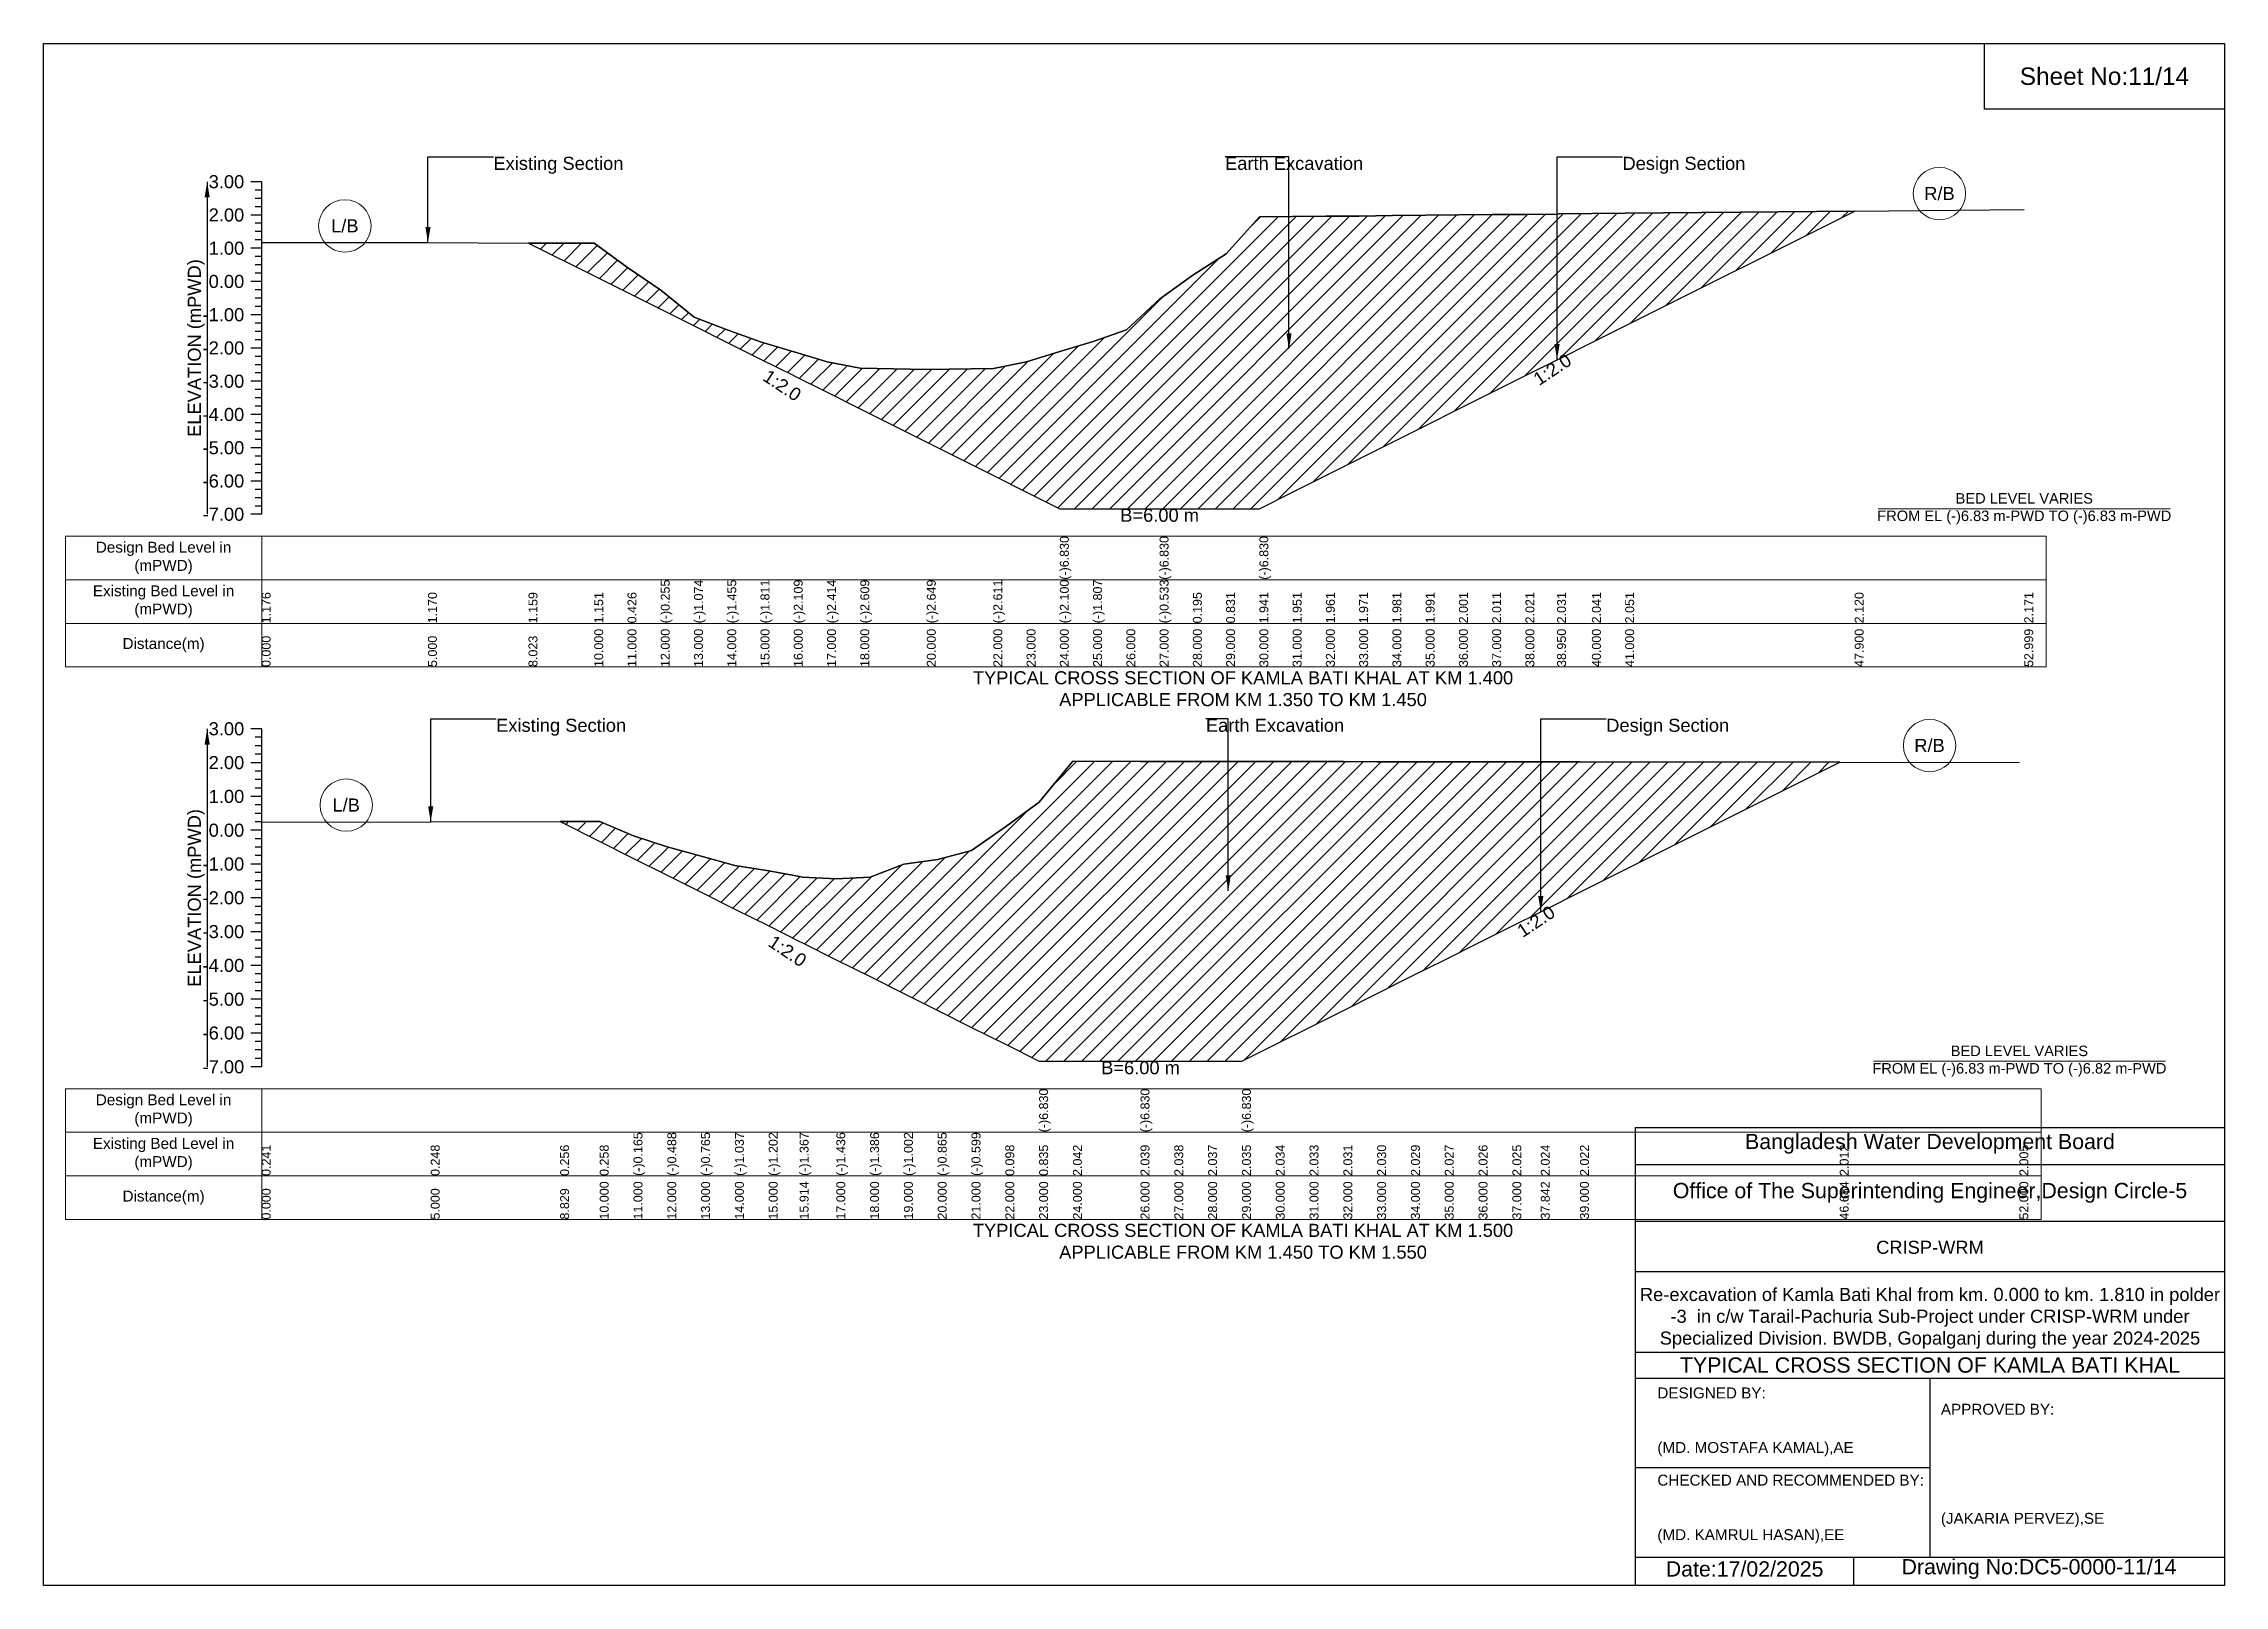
# Model space of a CAD drawing. Header units: inches. Extents: x 91000 to 238000, y -5656 to 51.
# Drawn here: x 200000 to 208000, y -5656 to 0 of the extents above; entities that cross this region are included whole.
import ezdxf

# ---------------------------------------------------------------- set-up
doc = ezdxf.new("R2010")
doc.units = ezdxf.units.IN
doc.header["$LTSCALE"] = 7
doc.header["$MEASUREMENT"] = 0
for name, color, linetype, lineweight in [('Cross section Data Border', 7, 'Continuous', 9), ('Cross Section Labels', 7, 'Continuous', 9), ('Existing_Bed_Level for Xsection', 7, 'Continuous', 25)]:
    doc.layers.add(name, color=color, linetype=linetype, lineweight=lineweight)
doc.styles.get("Standard").update_dxf_attribs({"font": 'arial.ttf'})
doc.dimstyles.get("Standard").update_dxf_attribs({"dimtxt": 0.18, "dimasz": 0.18, "dimexe": 0.18, "dimexo": 0.0625, "dimgap": 0.09, "dimtad": 0, "dimtih": 1, "dimtoh": 1, "dimdec": 4, "dimzin": 0, "dimdsep": 46, "dimtxsty": 'Standard', "dimcen": 0.09, "dimadec": 0, "dimazin": 0, "dimtfac": 1, "dimtdec": 4, "dimtofl": 0, "dimtmove": 0, "dimatfit": 3, "dimfxl": 1, "dimtolj": 1, "dimtzin": 0, "dimarcsym": 0})

msp = doc.modelspace()

# ---------------------------------------------------------------- texts
at = {"attachment_point": 5}
for s, insert, char_height in [('Sheet No:11/14', (207560, -120), 64), ('Bangladesh Water Development Board', (206920, -4036), 56), ('Office of The Superintending Engineer,Design Circle-5', (206920, -4216), 56)]:
    msp.add_mtext(s, dxfattribs=dict(at, insert=insert, char_height=char_height))
for s, insert, char_height, width, attachment_point in [('CRISP-WRM', (206920, -4416), 48, 2240, 5), ('Re-excavation of Kamla Bati Khal from km. 0.000 to km. 1.810 in polder -3  in c/w Tarail-Pachuria Sub-Project under CRISP-WRM under Specialized Division. BWDB, Gopalganj during the year 2024-2025', (206920, -4676), 48, 2160, 5), ('TYPICAL CROSS SECTION OF KAMLA BATI KHAL', (206920, -4848), 56, 2240, 5), ('DESIGNED BY:^J^J^J(MD. MOSTAFA KAMAL),AE', (205920, -5056), 40, 1120, 4), ('APPROVED BY:^J^J^J^J^J^J(JAKARIA PERVEZ),SE', (206960, -5216), 40, 1120, 4), ('CHECKED AND RECOMMENDED BY:^J^J^J(MD. KAMRUL HASAN),EE', (205920, -5376), 40, 1120, 4), ('Date:17/02/2025', (206240, -5596), 56, 1120, 5), ('Drawing No:DC5-0000-11/14', (207320, -5596), 56, 1760, 5)]:
    msp.add_mtext(s, dxfattribs=dict(insert=insert, char_height=char_height, width=width, attachment_point=attachment_point))
at = {"layer": 'Cross section Data Border', "char_height": 40, "width": 640, "attachment_point": 5}
for s, insert in [('Design Bed Level in (mPWD)', (200440, -1886.8)), ('Existing Bed Level in (mPWD)', (200440, -2046.8)), ('Distance(m)', (200440, -2206.8)), ('Design Bed Level in (mPWD)', (200440, -3913.9)), ('Existing Bed Level in (mPWD)', (200440, -4073.9)), ('Distance(m)', (200440, -4233.9))]:
    msp.add_mtext(s, dxfattribs=dict(at, insert=insert))
at = {"layer": 'Cross Section Labels'}
for s, insert, char_height, attachment_point in [('Existing Section', (201650, -415.3), 48, 1), ('Earth Excavation', (204334, -415.3), 48, 1), ('Design Section', (205791.9, -415.3), 48, 1), ('R/B', (206954.8, -550.1), 48, 5), ('L/B', (201105, -668.7), 48, 5), ('BED LEVEL VARIES ^JFROM EL (-)6.83 m-PWD TO (-)6.83 m-PWD', (207265.9, -1706.1), 38.4, 5), ('B=6.00 m', (204094, -1706.1), 48, 2), ('TYPICAL CROSS SECTION OF KAMLA BATI KHAL AT KM 1.400^JAPPLICABLE FROM KM 1.350 TO KM 1.450', (204400, -2366.8), 48, 5), ('Existing Section', (201660, -2476.7), 48, 1), ('Earth Excavation', (204264, -2476.7), 48, 1), ('Design Section', (205732.4, -2476.7), 48, 1), ('R/B', (206918.4, -2574.9), 48, 5), ('L/B', (201110, -2793.6), 48, 5), ('BED LEVEL VARIES ^JFROM EL (-)6.83 m-PWD TO (-)6.82 m-PWD', (207248, -3732.9), 38.4, 5), ('B=6.00 m', (204024, -3732.9), 48, 2), ('TYPICAL CROSS SECTION OF KAMLA BATI KHAL AT KM 1.500^JAPPLICABLE FROM KM 1.450 TO KM 1.550', (204400, -4393.9), 48, 5)]:
    msp.add_mtext(s, dxfattribs=dict(at, insert=insert, char_height=char_height, attachment_point=attachment_point))
at = {"layer": 'Cross Section Labels', "char_height": 48, "attachment_point": 2}
for insert, rotation in [((205521.4, -1175.4), 33.69007), ((202722.9, -1234), 326.30993), ((205461.4, -3200.2), 33.69007), ((202742.4, -3309), 326.30993)]:
    msp.add_mtext('1:2.0', dxfattribs=dict(at, insert=insert, rotation=rotation))
at = {"layer": 'Existing_Bed_Level for Xsection', "char_height": 48, "attachment_point": 6}
for s, insert in [('3.00', (200736, -506.8)), ('2.00', (200736, -628.8)), ('1.00', (200736, -750.8)), ('0.00', (200736, -872.8)), ('-1.00', (200736, -994.8)), ('-2.00', (200736, -1116.8)), ('-3.00', (200736, -1238.8)), ('-4.00', (200736, -1360.8)), ('-5.00', (200736, -1482.8)), ('-6.00', (200736, -1604.8)), ('-7.00', (200736, -1726.8)), ('3.00', (200736, -2513.9)), ('2.00', (200736, -2637.9)), ('1.00', (200736, -2761.9)), ('0.00', (200736, -2885.9)), ('-1.00', (200736, -3009.9)), ('-2.00', (200736, -3133.9)), ('-3.00', (200736, -3257.9)), ('-4.00', (200736, -3381.9)), ('-5.00', (200736, -3505.9)), ('-6.00', (200736, -3629.9)), ('-7.00', (200736, -3753.9))]:
    msp.add_mtext(s, dxfattribs=dict(at, insert=insert))
at = {"layer": 'Existing_Bed_Level for Xsection', "rotation": 90}
for s, insert, char_height, attachment_point in [('ELEVATION (mPWD)', (200560, -1116.8), 48, 5), ('(-)6.830', (203728, -1966.8), 32.8, 1), ('(-)6.830', (204094, -1966.8), 32.8, 1), ('(-)6.830', (204460, -1966.8), 32.8, 1), ('(-)0.255', (202264, -2126.8), 32.8, 1), ('(-)1.074', (202386, -2126.8), 32.8, 1), ('(-)1.455', (202508, -2126.8), 32.8, 1), ('(-)1.811', (202630, -2126.8), 32.8, 1), ('(-)2.109', (202752, -2126.8), 32.8, 1), ('(-)2.414', (202874, -2126.8), 32.8, 1), ('(-)2.609', (202996, -2126.8), 32.8, 1), ('(-)2.649', (203240, -2126.8), 32.8, 1), ('(-)2.611', (203484, -2126.8), 32.8, 1), ('(-)2.100', (203728, -2126.8), 32.8, 1), ('(-)1.807', (203850, -2126.8), 32.8, 1), ('(-)0.533', (204094, -2126.8), 32.8, 1), ('1.176', (200800, -2126.8), 32.8, 1), ('1.170', (201410, -2126.8), 32.8, 1), ('1.159', (201778.8, -2126.8), 32.8, 1), ('1.151', (202020, -2126.8), 32.8, 1), ('0.426', (202142, -2126.8), 32.8, 1), ('0.195', (204216, -2126.8), 32.8, 1), ('0.831', (204338, -2126.8), 32.8, 1), ('1.941', (204460, -2126.8), 32.8, 1), ('1.951', (204582, -2126.8), 32.8, 1), ('1.961', (204704, -2126.8), 32.8, 1), ('1.971', (204826, -2126.8), 32.8, 1), ('1.981', (204948, -2126.8), 32.8, 1), ('1.991', (205070, -2126.8), 32.8, 1), ('2.001', (205192, -2126.8), 32.8, 1), ('2.011', (205314, -2126.8), 32.8, 1), ('2.021', (205436, -2126.8), 32.8, 1), ('2.031', (205551.9, -2126.8), 32.8, 1), ('2.041', (205679.9, -2126.8), 32.8, 1), ('2.051', (205801.9, -2126.8), 32.8, 1), ('2.120', (206643.8, -2126.8), 32.8, 1), ('2.171', (207265.9, -2126.8), 32.8, 1), ('10.000', (202020, -2286.8), 32.8, 1), ('11.000', (202142, -2286.8), 32.8, 1), ('12.000', (202264, -2286.8), 32.8, 1), ('13.000', (202386, -2286.8), 32.8, 1), ('14.000', (202508, -2286.8), 32.8, 1), ('15.000', (202630, -2286.8), 32.8, 1), ('16.000', (202752, -2286.8), 32.8, 1), ('17.000', (202874, -2286.8), 32.8, 1), ('18.000', (202996, -2286.8), 32.8, 1), ('20.000', (203240, -2286.8), 32.8, 1), ('22.000', (203484, -2286.8), 32.8, 1), ('23.000', (203606, -2286.8), 32.8, 1), ('24.000', (203728, -2286.8), 32.8, 1), ('25.000', (203850, -2286.8), 32.8, 1), ('26.000', (203972, -2286.8), 32.8, 1), ('27.000', (204094, -2286.8), 32.8, 1), ('28.000', (204216, -2286.8), 32.8, 1), ('29.000', (204338, -2286.8), 32.8, 1), ('30.000', (204460, -2286.8), 32.8, 1), ('31.000', (204582, -2286.8), 32.8, 1), ('32.000', (204704, -2286.8), 32.8, 1), ('33.000', (204826, -2286.8), 32.8, 1), ('34.000', (204948, -2286.8), 32.8, 1), ('35.000', (205070, -2286.8), 32.8, 1), ('36.000', (205192, -2286.8), 32.8, 1), ('37.000', (205314, -2286.8), 32.8, 1), ('38.000', (205436, -2286.8), 32.8, 1), ('38.950', (205551.9, -2286.8), 32.8, 1), ('40.000', (205679.9, -2286.8), 32.8, 1), ('41.000', (205801.9, -2286.8), 32.8, 1), ('47.900', (206643.8, -2286.8), 32.8, 1), ('52.999', (207265.9, -2286.8), 32.8, 1), ('0.000', (200800, -2286.8), 32.8, 1), ('5.000', (201410, -2286.8), 32.8, 1), ('8.023', (201778.8, -2286.8), 32.8, 1), ('ELEVATION (mPWD)', (200560, -3133.9), 48, 5), ('(-)6.830', (203652, -3993.9), 32.8, 1), ('(-)6.830', (204024, -3993.9), 32.8, 1), ('(-)6.830', (204396, -3993.9), 32.8, 1), ('(-)0.165', (202164, -4153.9), 32.8, 1), ('(-)0.488', (202288, -4153.9), 32.8, 1), ('(-)0.765', (202412, -4153.9), 32.8, 1), ('(-)1.037', (202536, -4153.9), 32.8, 1), ('(-)1.202', (202660, -4153.9), 32.8, 1), ('(-)1.367', (202773.4, -4153.9), 32.8, 1), ('(-)1.436', (202908, -4153.9), 32.8, 1), ('(-)1.386', (203032, -4153.9), 32.8, 1), ('(-)1.002', (203156, -4153.9), 32.8, 1), ('(-)0.865', (203280, -4153.9), 32.8, 1), ('(-)0.599', (203404, -4153.9), 32.8, 1), ('0.241', (200800, -4153.9), 32.8, 1), ('0.248', (201420, -4153.9), 32.8, 1), ('0.256', (201894.8, -4153.9), 32.8, 1), ('0.258', (202040, -4153.9), 32.8, 1), ('0.098', (203528, -4153.9), 32.8, 1), ('0.835', (203652, -4153.9), 32.8, 1), ('2.042', (203776, -4153.9), 32.8, 1), ('2.039', (204024, -4153.9), 32.8, 1), ('2.038', (204148, -4153.9), 32.8, 1), ('2.037', (204272, -4153.9), 32.8, 1), ('2.035', (204396, -4153.9), 32.8, 1), ('2.034', (204520, -4153.9), 32.8, 1), ('2.033', (204644, -4153.9), 32.8, 1), ('2.031', (204768, -4153.9), 32.8, 1), ('2.030', (204892, -4153.9), 32.8, 1), ('2.029', (205016, -4153.9), 32.8, 1), ('2.027', (205140, -4153.9), 32.8, 1), ('2.026', (205264, -4153.9), 32.8, 1), ('2.025', (205388, -4153.9), 32.8, 1), ('2.024', (205492.4, -4153.9), 32.8, 1), ('2.022', (205636, -4153.9), 32.8, 1), ('2.012', (206588.8, -4153.9), 32.8, 1), ('2.005', (207248, -4153.9), 32.8, 1), ('0.000', (200800, -4313.9), 32.8, 1), ('5.000', (201420, -4313.9), 32.8, 1), ('8.829', (201894.8, -4313.9), 32.8, 1), ('10.000', (202040, -4313.9), 32.8, 1), ('11.000', (202164, -4313.9), 32.8, 1), ('12.000', (202288, -4313.9), 32.8, 1), ('13.000', (202412, -4313.9), 32.8, 1), ('14.000', (202536, -4313.9), 32.8, 1), ('15.000', (202660, -4313.9), 32.8, 1), ('15.914', (202773.4, -4313.9), 32.8, 1), ('17.000', (202908, -4313.9), 32.8, 1), ('18.000', (203032, -4313.9), 32.8, 1), ('19.000', (203156, -4313.9), 32.8, 1), ('20.000', (203280, -4313.9), 32.8, 1), ('21.000', (203404, -4313.9), 32.8, 1), ('22.000', (203528, -4313.9), 32.8, 1), ('23.000', (203652, -4313.9), 32.8, 1), ('24.000', (203776, -4313.9), 32.8, 1), ('26.000', (204024, -4313.9), 32.8, 1), ('27.000', (204148, -4313.9), 32.8, 1), ('28.000', (204272, -4313.9), 32.8, 1), ('29.000', (204396, -4313.9), 32.8, 1), ('30.000', (204520, -4313.9), 32.8, 1), ('31.000', (204644, -4313.9), 32.8, 1), ('32.000', (204768, -4313.9), 32.8, 1), ('33.000', (204892, -4313.9), 32.8, 1), ('34.000', (205016, -4313.9), 32.8, 1), ('35.000', (205140, -4313.9), 32.8, 1), ('36.000', (205264, -4313.9), 32.8, 1), ('37.000', (205388, -4313.9), 32.8, 1), ('37.842', (205492.4, -4313.9), 32.8, 1), ('39.000', (205636, -4313.9), 32.8, 1), ('46.684', (206588.8, -4313.9), 32.8, 1), ('52.000', (207248, -4313.9), 32.8, 1)]:
    msp.add_mtext(s, dxfattribs=dict(at, insert=insert, char_height=char_height, attachment_point=attachment_point))

# ---------------------------------------------------------------- hatches: boundary and pattern name
at = {"layer": 'Existing_Bed_Level for Xsection'}
h = msp.add_hatch(dxfattribs=at)
h.set_pattern_fill('ANSI31', color=256, scale=366, style=0)
h.paths.add_polyline_path([(201778.8, -731.5), (202020, -852.1), (202142, -913.1), (202264, -974.1), (202386, -1035.1), (202508, -1096.1), (202630, -1157.1), (202752, -1218.1), (202753.4, -1218.8), (202874, -1279.1), (202996, -1340.1), (203240, -1462.1), (203484, -1584.1), (203606, -1645.1), (203728, -1706.1), (203850, -1706.1), (203972, -1706.1), (204094, -1706.1), (204216, -1706.1), (204338, -1706.1), (204460, -1706.1), (204582, -1645.1), (204704, -1584.1), (204826, -1523.1), (204948, -1462.1), (205070, -1401.1), (205192, -1340.1), (205314, -1279.1), (205436, -1218.1), (205551.9, -1160.1), (205558, -1157.1), (205679.9, -1096.1), (205801.9, -1035.1), (206643.8, -614.2), (205801.9, -622.6), (205679.9, -623.8), (205558, -625), (205551.9, -625.1), (205436, -626.3), (205314, -627.5), (205192, -628.7), (205070, -629.9), (204948, -631.1), (204826, -632.4), (204704, -633.6), (204582, -634.8), (204460, -636), (204338, -771.4), (204216, -849), (204094, -937.8), (203972, -1050.3), (203850, -1093.3), (203728, -1129), (203606, -1167.3), (203484, -1191.4), (203240, -1196), (202996, -1191.1), (202874, -1167.3), (202753.4, -1130.5), (202752, -1130.1), (202630, -1093.8), (202508, -1050.3), (202386, -1003.9), (202264, -903.9), (202142, -820.8), (202020, -732.4)])
h = msp.add_hatch(dxfattribs=at)
h.set_pattern_fill('ANSI31', color=256, scale=372, style=0)
h.paths.add_polyline_path([(201894.8, -2854.2), (202040, -2926.9), (202164, -2988.9), (202288, -3050.9), (202412, -3112.9), (202536, -3174.9), (202660, -3236.9), (202773.4, -3293.5), (202784, -3298.9), (202908, -3360.9), (203032, -3422.9), (203156, -3484.9), (203280, -3546.9), (203404, -3608.9), (203528, -3670.9), (203652, -3732.9), (203776, -3732.9), (204024, -3732.9), (204148, -3732.9), (204272, -3732.9), (204396, -3732.9), (204396, -3732.9), (204520, -3670.9), (204644, -3608.9), (204768, -3546.9), (204892, -3484.9), (205016, -3422.9), (205140, -3360.9), (205264, -3298.9), (205388, -3236.9), (205492.4, -3184.7), (205512, -3174.9), (205636, -3112.9), (206588.8, -2636.5), (205636, -2635.2), (205512, -2635), (205492.4, -2635), (205388, -2634.9), (205264, -2634.7), (205140, -2634.5), (205016, -2634.4), (204892, -2634.2), (204768, -2634.1), (204644, -2633.9), (204520, -2633.7), (204396, -2633.6), (204396, -2633.6), (204272, -2633.4), (204148, -2633.2), (204024, -2633.1), (203776, -2632.7), (203652, -2782.4), (203528, -2873.8), (203404, -2960.2), (203280, -2993.2), (203156, -3010.2), (203032, -3057.8), (202908, -3064), (202784, -3057.3), (202773.4, -3055.4), (202660, -3035), (202536, -3014.5), (202412, -2980.8), (202288, -2946.4), (202164, -2906.4), (202040, -2853.9)])

# ---------------------------------------------------------------- linework, layer by layer
for points in [[(200000, 0), (208000, 0), (208000, -5656), (200000, -5656)], [(207120, 0), (208000, 0), (208000, -240), (207120, -240)]]:
    msp.add_lwpolyline(points, close=True)
for points in [[(205840, -5656), (205840, -3976), (208000, -3976)], [(205840, -4112), (208000, -4112)], [(205840, -4320), (208000, -4320)], [(205840, -4504), (208000, -4504)], [(205840, -4800), (208000, -4800)], [(205840, -4896), (208000, -4896)], [(206920, -4896), (206920, -5552)], [(205840, -5224), (206920, -5224)], [(205840, -5552), (208000, -5552)], [(206640, -5552), (206640, -5656)]]:
    msp.add_lwpolyline(points)
at = {"layer": 'Cross section Data Border'}
for points in [[(200080, -1806.8), (207345.9, -1806.8), (207345.9, -2286.8), (200080, -2286.8)], [(200080, -3833.9), (207328, -3833.9), (207328, -4313.9), (200080, -4313.9)]]:
    msp.add_lwpolyline(points, close=True, dxfattribs=at)
for points in [[(200800, -1806.8), (200800, -2286.8)], [(200080, -1966.8), (207345.9, -1966.8)], [(200080, -2126.8), (207345.9, -2126.8)], [(200800, -3833.9), (200800, -4313.9)], [(200080, -3993.9), (207328, -3993.9)], [(200080, -4153.9), (207328, -4153.9)]]:
    msp.add_lwpolyline(points, dxfattribs=at)
at = {"layer": 'Cross Section Labels'}
for points in [[(206730.1, -1706.1), (207801.7, -1706.1)], [(206712.2, -3732.9), (207783.8, -3732.9)]]:
    msp.add_lwpolyline(points, dxfattribs=at)
for centre in [(206954.8, -550.1), (201105, -668.7), (206918.4, -2574.9), (201110, -2793.6)]:
    msp.add_circle(centre, 96, dxfattribs=at)
at = {"layer": 'Existing_Bed_Level for Xsection'}
for points in [[(200800, -506.8), (200760, -506.8)], [(200800, -537.3), (200776, -537.3)], [(200800, -1726.8), (200800, -1604.8), (200800, -1482.8), (200800, -1360.8), (200800, -1238.8), (200800, -1116.8), (200800, -994.8), (200800, -872.8), (200800, -750.8), (200800, -628.8), (200800, -506.8)], [(200800, -628.8), (200760, -628.8)], [(200800, -567.8), (200776, -567.8)], [(200800, -598.3), (200776, -598.3)], [(200800, -729.3), (201410, -730.1), (201778.8, -731.5), (202020, -732.4), (202142, -820.8), (202264, -903.9), (202386, -1003.9), (202508, -1050.3), (202630, -1093.8), (202752, -1130.1), (202753.4, -1130.5), (202874, -1167.3), (202996, -1191.1), (203240, -1196), (203484, -1191.4), (203606, -1167.3), (203728, -1129), (203728, -1129), (203850, -1093.3), (203972, -1050.3), (204094, -937.8), (204094, -937.8), (204216, -849), (204338, -771.4), (204460, -636), (204460, -636), (204582, -634.8), (204704, -633.6), (204826, -632.4), (204948, -631.1), (205070, -629.9), (205192, -628.7), (205314, -627.5), (205436, -626.3), (205551.9, -625.1), (205558, -625), (205679.9, -623.8), (205801.9, -622.6), (206643.8, -614.2), (207265.9, -608)], [(200800, -659.3), (200776, -659.3)], [(200800, -689.8), (200776, -689.8)], [(200800, -750.8), (200760, -750.8)], [(200800, -720.3), (200776, -720.3)], [(200800, -781.3), (200776, -781.3)], [(200800, -872.8), (200760, -872.8)], [(200800, -811.8), (200776, -811.8)], [(200800, -842.3), (200776, -842.3)], [(200800, -903.3), (200776, -903.3)], [(200800, -933.8), (200776, -933.8)], [(200800, -994.8), (200760, -994.8)], [(200800, -964.3), (200776, -964.3)], [(200800, -1025.3), (200776, -1025.3)], [(200800, -1116.8), (200760, -1116.8)], [(200800, -1055.8), (200776, -1055.8)], [(200800, -1086.3), (200776, -1086.3)], [(200800, -1147.3), (200776, -1147.3)], [(200800, -1177.8), (200776, -1177.8)], [(200800, -1238.8), (200760, -1238.8)], [(200800, -1208.3), (200776, -1208.3)], [(200800, -1269.3), (200776, -1269.3)], [(200800, -1299.8), (200776, -1299.8)], [(200800, -1330.3), (200776, -1330.3)], [(200800, -1360.8), (200760, -1360.8)], [(200800, -1391.3), (200776, -1391.3)], [(200800, -1421.8), (200776, -1421.8)], [(200800, -1482.8), (200760, -1482.8)], [(200800, -1452.3), (200776, -1452.3)], [(200800, -1513.3), (200776, -1513.3)], [(200800, -1543.8), (200776, -1543.8)], [(200800, -1574.3), (200776, -1574.3)], [(200800, -1604.8), (200760, -1604.8)], [(200800, -1635.3), (200776, -1635.3)], [(200800, -1665.8), (200776, -1665.8)], [(200800, -1726.8), (200760, -1726.8)], [(200800, -1696.3), (200776, -1696.3)], [(200800, -2513.9), (200760, -2513.9)], [(200800, -2544.9), (200776, -2544.9)], [(200800, -3753.9), (200800, -3629.9), (200800, -3505.9), (200800, -3381.9), (200800, -3257.9), (200800, -3133.9), (200800, -3009.9), (200800, -2885.9), (200800, -2761.9), (200800, -2637.9), (200800, -2513.9)], [(200800, -2637.9), (200760, -2637.9)], [(200800, -2575.9), (200776, -2575.9)], [(200800, -2606.9), (200776, -2606.9)], [(200800, -2856.1), (201420, -2855.2), (201894.8, -2854.2), (202040, -2853.9), (202164, -2906.4), (202288, -2946.4), (202412, -2980.8), (202536, -3014.5), (202660, -3035), (202773.4, -3055.4), (202784, -3057.3), (202908, -3064), (203032, -3057.8), (203156, -3010.2), (203280, -2993.2), (203404, -2960.2), (203528, -2873.8), (203652, -2782.4), (203652, -2782.4), (203776, -2632.7), (204024, -2633.1), (204024, -2633.1), (204148, -2633.2), (204272, -2633.4), (204396, -2633.6), (204396, -2633.6), (204396, -2633.6), (204520, -2633.7), (204644, -2633.9), (204768, -2634.1), (204892, -2634.2), (205016, -2634.4), (205140, -2634.5), (205264, -2634.7), (205388, -2634.9), (205492.4, -2635), (205512, -2635), (205636, -2635.2), (206588.8, -2636.5), (207248, -2637.4)], [(200800, -2668.9), (200776, -2668.9)], [(200800, -2699.9), (200776, -2699.9)], [(200800, -2761.9), (200760, -2761.9)], [(200800, -2730.9), (200776, -2730.9)], [(200800, -2792.9), (200776, -2792.9)], [(200800, -2823.9), (200776, -2823.9)], [(200800, -2854.9), (200776, -2854.9)], [(200800, -2885.9), (200760, -2885.9)], [(200800, -2916.9), (200776, -2916.9)], [(200800, -2947.9), (200776, -2947.9)], [(200800, -3009.9), (200760, -3009.9)], [(200800, -2978.9), (200776, -2978.9)], [(200800, -3040.9), (200776, -3040.9)], [(200800, -3071.9), (200776, -3071.9)], [(200800, -3102.9), (200776, -3102.9)], [(200800, -3133.9), (200760, -3133.9)], [(200800, -3164.9), (200776, -3164.9)], [(200800, -3195.9), (200776, -3195.9)], [(200800, -3257.9), (200760, -3257.9)], [(200800, -3226.9), (200776, -3226.9)], [(200800, -3288.9), (200776, -3288.9)], [(200800, -3319.9), (200776, -3319.9)], [(200800, -3350.9), (200776, -3350.9)], [(200800, -3381.9), (200760, -3381.9)], [(200800, -3412.9), (200776, -3412.9)], [(200800, -3505.9), (200760, -3505.9)], [(200800, -3443.9), (200776, -3443.9)], [(200800, -3474.9), (200776, -3474.9)], [(200800, -3536.9), (200776, -3536.9)], [(200800, -3567.9), (200776, -3567.9)], [(200800, -3598.9), (200776, -3598.9)], [(200800, -3629.9), (200760, -3629.9)], [(200800, -3660.9), (200776, -3660.9)], [(200800, -3753.9), (200760, -3753.9)], [(200800, -3691.9), (200776, -3691.9)], [(200800, -3722.9), (200776, -3722.9)]]:
    msp.add_lwpolyline(points, dxfattribs=at)
for points in [[(201778.8, -731.5), (202020, -852.1), (202142, -913.1), (202264, -974.1), (202386, -1035.1), (202508, -1096.1), (202630, -1157.1), (202752, -1218.1), (202753.4, -1218.8), (202874, -1279.1), (202996, -1340.1), (203240, -1462.1), (203484, -1584.1), (203606, -1645.1), (203728, -1706.1), (203728, -1706.1), (203850, -1706.1), (203972, -1706.1), (204094, -1706.1), (204094, -1706.1), (204216, -1706.1), (204338, -1706.1), (204460, -1706.1), (204460, -1706.1), (204582, -1645.1), (204704, -1584.1), (204826, -1523.1), (204948, -1462.1), (205070, -1401.1), (205192, -1340.1), (205314, -1279.1), (205436, -1218.1), (205551.9, -1160.1), (205558, -1157.1), (205679.9, -1096.1), (205801.9, -1035.1), (206643.8, -614.2), (205801.9, -622.6), (205679.9, -623.8), (205558, -625), (205551.9, -625.1), (205436, -626.3), (205314, -627.5), (205192, -628.7), (205070, -629.9), (204948, -631.1), (204826, -632.4), (204704, -633.6), (204582, -634.8), (204460, -636), (204460, -636), (204338, -771.4), (204216, -849), (204094, -937.8), (204094, -937.8), (203972, -1050.3), (203850, -1093.3), (203728, -1129), (203728, -1129), (203606, -1167.3), (203484, -1191.4), (203240, -1196), (202996, -1191.1), (202874, -1167.3), (202753.4, -1130.5), (202752, -1130.1), (202630, -1093.8), (202508, -1050.3), (202386, -1003.9), (202264, -903.9), (202142, -820.8), (202020, -732.4)], [(201894.8, -2854.2), (202040, -2926.9), (202164, -2988.9), (202288, -3050.9), (202412, -3112.9), (202536, -3174.9), (202660, -3236.9), (202773.4, -3293.5), (202784, -3298.9), (202908, -3360.9), (203032, -3422.9), (203156, -3484.9), (203280, -3546.9), (203404, -3608.9), (203528, -3670.9), (203652, -3732.9), (203652, -3732.9), (203776, -3732.9), (204024, -3732.9), (204024, -3732.9), (204148, -3732.9), (204272, -3732.9), (204396, -3732.9), (204396, -3732.9), (204396, -3732.9), (204520, -3670.9), (204644, -3608.9), (204768, -3546.9), (204892, -3484.9), (205016, -3422.9), (205140, -3360.9), (205264, -3298.9), (205388, -3236.9), (205492.4, -3184.7), (205512, -3174.9), (205636, -3112.9), (206588.8, -2636.5), (206588.8, -2636.5), (206588.8, -2636.5), (205636, -2635.2), (205512, -2635), (205492.4, -2635), (205388, -2634.9), (205264, -2634.7), (205140, -2634.5), (205016, -2634.4), (204892, -2634.2), (204768, -2634.1), (204644, -2633.9), (204520, -2633.7), (204396, -2633.6), (204396, -2633.6), (204396, -2633.6), (204272, -2633.4), (204148, -2633.2), (204024, -2633.1), (204024, -2633.1), (203776, -2632.7), (203652, -2782.4), (203652, -2782.4), (203528, -2873.8), (203404, -2960.2), (203280, -2993.2), (203156, -3010.2), (203032, -3057.8), (202908, -3064), (202784, -3057.3), (202773.4, -3055.4), (202660, -3035), (202536, -3014.5), (202412, -2980.8), (202288, -2946.4), (202164, -2906.4), (202040, -2853.9)]]:
    msp.add_lwpolyline(points, close=True, dxfattribs=at)

msp.set_redraw_order([(e.dxf.handle, doc.entitydb.next_handle()) for e in msp.query("TEXT MTEXT ATTDEF DIMENSION ARC_DIMENSION")])  # texts and dimensions are drawn at this point

# ---------------------------------------------------------------- leaders
at = {"layer": 'Cross Section Labels', "annotation_type": 0, "has_hookline": 1, "hookline_direction": 0}
for points, text_width in [([(201410, -730.1), (201410, -415.3), (201649.9, -415.3)], 467.2), ([(204568.6, -1120.2), (204568.6, -415.3), (204333.9, -415.3)], 497), ([(205551.9, -1160.1), (205551.9, -415.3), (205791.8, -415.3)], 441.2), ([(201420, -2855.2), (201420, -2476.7), (201659.9, -2476.7)], 467.2), ([(204345.9, -3108.3), (204345.9, -2476.7), (204263.9, -2476.7)], 497), ([(205492.4, -3184.7), (205492.4, -2476.7), (205732.3, -2476.7)], 441.2)]:
    msp.add_leader(points, dimstyle='Standard', override={"dimasz": 57.6}, dxfattribs=dict(at, text_width=text_width))
at = {"layer": 'Existing_Bed_Level for Xsection'}
for points in [[(200600, -506.8), (200600, -1726.8)], [(200600, -2513.9), (200600, -3753.9)]]:
    msp.add_leader(points, dimstyle='Standard', override={"dimasz": 57.6}, dxfattribs=at)

doc.saveas('drawing.dxf')
